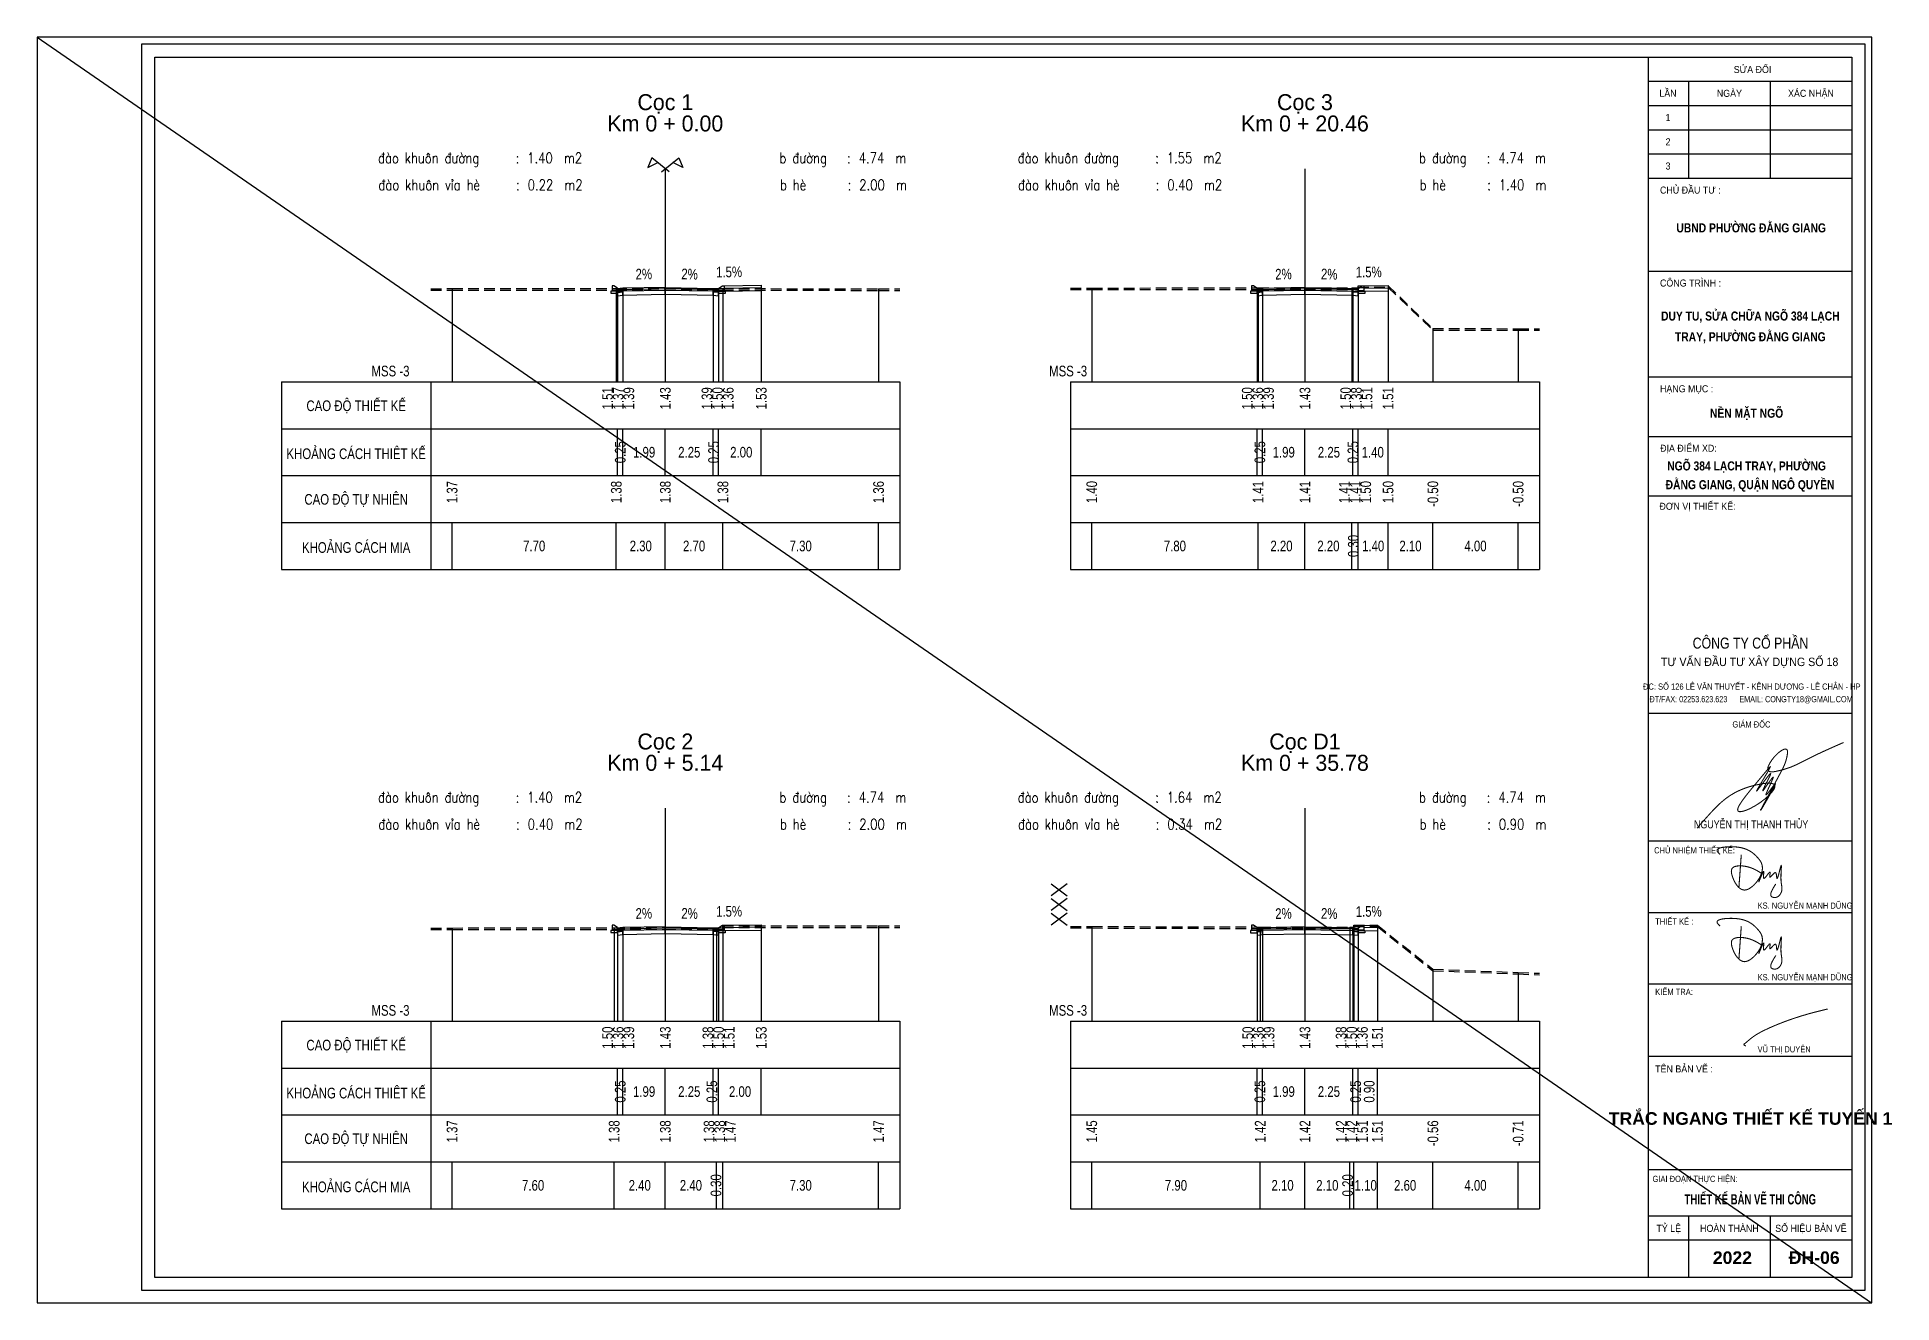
# Model space of a CAD drawing. Header units: inches. Extents: x 484 to 1135, y -186 to 819.
# Drawn here: x 598.1 to 685.1, y -185.8 to -126.4 of the extents above; entities that cross this region are included whole.
import ezdxf
from ezdxf.enums import TextEntityAlignment as Align

# ---------------------------------------------------------------- set-up
doc = ezdxf.new("R2010")
doc.units = ezdxf.units.IN
doc.header["$MEASUREMENT"] = 0
doc.linetypes.add('HIDDEN', pattern=[0.375, 0.25, -0.125])
for name, color, linetype in [('Bang TN tu nhien', 3, 'Continuous'), ('BT7-THAY', 7, 'Continuous'), ('DAU_CO', 3, 'Continuous'), ('Dien thiet ke TN', 2, 'Continuous'), ('Duong dong trac ngang tu nhien', 9, 'Continuous'), ('ENTTNTHIETKE1', 2, 'Continuous'), ('GHICHU', 7, 'Continuous'), ('KH_VAT', 8, 'Continuous'), ('KHUNGTEN', 5, 'Continuous'), ('Khuon duong1', 14, 'Continuous'), ('Khuon duong4', 14, 'Continuous'), ('Mat duong PD 1', 1, 'Continuous'), ('Ranh dan ngoai PD 1', 3, 'Continuous'), ('T.bao', 6, 'Continuous'), ('thep', 2, 'Continuous'), ('Trac ngang tu nhien', 3, 'Continuous'), ('TracNgang', 7, 'Continuous'), ('TXT', 5, 'Continuous'), ('Via he', 6, 'Continuous')]:
    doc.layers.add(name, color=color, linetype=linetype)
for name, color, linetype, lineweight in [('ISO', 153, 'Continuous', 13), ('LC ISO', 160, 'Continuous', 13), ('LC Net dam 1', 30, 'Continuous', 30), ('LC Net khuat', 4, 'HIDDEN', 13), ('LC Net thay', 7, 'Continuous', 25), ('LC Text1', 3, 'Continuous', 20), ('LC Text2', 7, 'Continuous', 25)]:
    doc.layers.add(name, color=color, linetype=linetype, lineweight=lineweight)
doc.layers.add('KCS_Plotter', color=11, linetype='Continuous', plot=False)
doc.styles.add('BangTN', font='viet buddy.shx', dxfattribs={"width": 0.8})
doc.styles.add('LC 3', font='vnsimli.shx', dxfattribs={"width": 0.75})
doc.styles.add('style1', font='')
doc.styles.add('T2', font='', dxfattribs={"width": 0.8})
doc.styles.add('THANG2', font='')
doc.styles.add('VnAvantH-B', font='')
doc.styles.get('style1').set_extended_font_data('.VnAvantH')
doc.styles.get('T2').set_extended_font_data('.VnArialH')
doc.styles.get('THANG2').set_extended_font_data('.VnHelvetInsH', bold=True)
doc.styles.get('VnAvantH-B').set_extended_font_data('.VnAvantH', bold=True)

msp = doc.modelspace()

# ---------------------------------------------------------------- texts
at = {"layer": 'Bang TN tu nhien', "color": 3, "style": 'BangTN', "width": 0.8}
for s, p in [('CAO ĐỘ THIẾT KẾ', (613.051, -143.714)), ('KHOẢNG CÁCH THIÊT KẾ', (613.051, -145.914)), ('CAO ĐỘ TỰ NHIÊN', (613.051, -148.114)), ('KHOẢNG CÁCH MIA', (613.051, -150.314)), ('CAO ĐỘ THIẾT KẾ', (613.051, -173.714)), ('KHOẢNG CÁCH THIÊT KẾ', (613.051, -175.914)), ('CAO ĐỘ TỰ NHIÊN', (613.051, -178.114)), ('KHOẢNG CÁCH MIA', (613.051, -180.314))]:
    msp.add_text(s, height=0.5, dxfattribs=at).set_placement(p, align=Align.MIDDLE)
at = {"layer": 'Dien thiet ke TN', "color": 2, "style": 'BangTN', "width": 0.8}
for s, rotation, p in [('2%', 1.14576, (626.551, -137.954)), ('2%', 358.85424, (628.681, -137.956)), ('1.5%', 0.85937, (630.547, -137.856)), ('2%', 1.14576, (656.551, -137.956)), ('2%', 358.85424, (658.681, -137.959)), ('1.5%', 0.85937, (660.547, -137.859)), ('2%', 1.14576, (626.551, -167.954)), ('2%', 358.85424, (628.681, -167.957)), ('1.5%', 0.85937, (630.547, -167.857)), ('2%', 1.14576, (656.551, -167.958)), ('2%', 358.85424, (658.681, -167.961)), ('1.5%', 0.85937, (660.547, -167.861))]:
    msp.add_text(s, height=0.5, rotation=rotation, dxfattribs=at).set_placement(p, align=Align.BOTTOM_CENTER)
at = {"layer": 'GHICHU', "color": 0, "style": 'THANG2'}
for s, height, p in [('tr¾c ngang thiÕt kÕ tuyÕn 1', 0.59123, (678.451, -177.474)), ('2022', 0.5912, (677.6, -184.004)), ('®h-06', 0.5912, (681.436, -184.004))]:
    msp.add_text(s, height=height, rotation=359.99922, dxfattribs=at).set_placement(p, align=Align.CENTER)
at = {"layer": 'LC Text1', "color": 3, "style": 'LC 3', "width": 0.8}
for s, height, p in [('®µo khu«n ®\xadêng', 0.50002, (614.076, -132.358)), (':', 0.5, (620.527, -132.358)), ('1.40', 0.5, (621.073, -132.358)), ('m2', 0.5, (622.793, -132.358)), ('b ®\xadêng', 0.5, (632.906, -132.358)), (':', 0.5, (636.078, -132.358)), ('4.74', 0.5, (636.625, -132.358)), ('m', 0.5, (638.345, -132.358)), ('®µo khu«n ®\xadêng', 0.50002, (644.076, -132.358)), (':', 0.5, (650.527, -132.358)), ('1.55', 0.5, (651.073, -132.358)), ('m2', 0.5, (652.793, -132.358)), ('b ®\xadêng', 0.5, (662.906, -132.358)), (':', 0.5, (666.078, -132.358)), ('4.74', 0.5, (666.625, -132.358)), ('m', 0.5, (668.345, -132.358)), ('®µo khu«n vØa hÌ', 0.50002, (614.097, -133.621)), (':', 0.5, (620.547, -133.621)), ('0.22', 0.5, (621.093, -133.621)), ('m2', 0.5, (622.813, -133.621)), ('b hÌ', 0.5, (632.926, -133.621)), (':', 0.5, (636.098, -133.621)), ('2.00', 0.5, (636.645, -133.621)), ('m', 0.5, (638.365, -133.621)), ('®µo khu«n vØa hÌ', 0.50002, (644.097, -133.621)), (':', 0.5, (650.547, -133.621)), ('0.40', 0.5, (651.093, -133.621)), ('m2', 0.5, (652.813, -133.621)), ('b hÌ', 0.5, (662.926, -133.621)), (':', 0.5, (666.098, -133.621)), ('1.40', 0.5, (666.645, -133.621)), ('m', 0.5, (668.365, -133.621)), ('®µo khu«n ®\xadêng', 0.50002, (614.076, -162.358)), (':', 0.5, (620.527, -162.358)), ('1.40', 0.5, (621.073, -162.358)), ('m2', 0.5, (622.793, -162.358)), ('b ®\xadêng', 0.5, (632.906, -162.358)), (':', 0.5, (636.078, -162.358)), ('4.74', 0.5, (636.625, -162.358)), ('m', 0.5, (638.345, -162.358)), ('®µo khu«n ®\xadêng', 0.50002, (644.076, -162.358)), (':', 0.5, (650.527, -162.358)), ('1.64', 0.5, (651.073, -162.358)), ('m2', 0.5, (652.793, -162.358)), ('b ®\xadêng', 0.5, (662.906, -162.358)), (':', 0.5, (666.078, -162.358)), ('4.74', 0.5, (666.625, -162.358)), ('m', 0.5, (668.345, -162.358)), ('®µo khu«n vØa hÌ', 0.50002, (614.097, -163.621)), (':', 0.5, (620.547, -163.621)), ('0.40', 0.5, (621.093, -163.621)), ('m2', 0.5, (622.813, -163.621)), ('b hÌ', 0.5, (632.926, -163.621)), (':', 0.5, (636.098, -163.621)), ('2.00', 0.5, (636.645, -163.621)), ('m', 0.5, (638.365, -163.621)), ('®µo khu«n vØa hÌ', 0.50002, (644.097, -163.621)), (':', 0.5, (650.547, -163.621)), ('0.34', 0.5, (651.093, -163.621)), ('m2', 0.5, (652.813, -163.621)), ('b hÌ', 0.5, (662.926, -163.621)), (':', 0.5, (666.098, -163.621)), ('0.90', 0.5, (666.645, -163.621)), ('m', 0.5, (668.365, -163.621))]:
    msp.add_text(s, height=height, rotation=359.99922, dxfattribs=at).set_placement(p)
at = {"layer": 'LC Text2', "color": 3, "style": 'BangTN'}
for s, p in [('Cọc 1', (627.551, -129.864)), ('Cọc 3', (657.551, -129.864)), ('Km 0 + 0.00', (627.551, -130.864)), ('Km 0 + 20.46', (657.551, -130.864)), ('Cọc 2', (627.551, -159.864)), ('Cọc D1', (657.551, -159.864)), ('Km 0 + 5.14', (627.551, -160.864)), ('Km 0 + 35.78', (657.551, -160.864))]:
    msp.add_text(s, height=0.75, dxfattribs=at).set_placement(p, align=Align.CENTER)
at = {"layer": 'LC Text2', "color": 3, "char_height": 0.5, "style": 'BangTN'}
for insert, attachment_point in [((615.551, -142.364), 9), ((645.551, -142.364), 7), ((615.551, -172.364), 9), ((645.551, -172.364), 7)]:
    msp.add_mtext('MSS -3', dxfattribs=dict(at, insert=insert, attachment_point=attachment_point))
at = {"layer": 'TracNgang', "color": 2, "style": 'BangTN', "width": 0.8}
for s, p in [('1.51', (624.84, -142.864)), ('1.37', (625.34, -142.864)), ('1.39', (625.84, -142.864)), ('1.43', (627.551, -142.864)), ('1.39', (629.502, -142.864)), ('1.50', (630.002, -142.864)), ('1.36', (630.502, -142.864)), ('1.53', (632.051, -142.864)), ('1.50', (654.842, -142.864)), ('1.36', (655.342, -142.864)), ('1.39', (655.842, -142.864)), ('1.43', (657.551, -142.864)), ('1.50', (659.463, -142.864)), ('1.38', (659.963, -142.864)), ('1.51', (660.463, -142.864)), ('1.51', (661.447, -142.864)), ('1.50', (624.84, -172.864)), ('1.36', (625.34, -172.864)), ('1.39', (625.84, -172.864)), ('1.43', (627.551, -172.864)), ('1.38', (629.548, -172.864)), ('1.50', (630.048, -172.864)), ('1.51', (630.548, -172.864)), ('1.53', (632.051, -172.864)), ('1.50', (654.868, -172.864)), ('1.36', (655.368, -172.864)), ('1.39', (655.868, -172.864)), ('1.43', (657.551, -172.864)), ('1.38', (659.247, -172.864)), ('1.50', (659.747, -172.864)), ('1.36', (660.247, -172.864)), ('1.51', (660.951, -172.864))]:
    msp.add_text(s, height=0.5, rotation=90, dxfattribs=at).set_placement(p, align=Align.MIDDLE_RIGHT)
for s, p in [('0.25', (625.436, -145.914)), ('0.25', (629.812, -145.914)), ('0.25', (655.436, -145.914)), ('0.25', (659.799, -145.914)), ('0.25', (625.436, -175.914)), ('0.25', (629.733, -175.914)), ('0.25', (655.436, -175.914)), ('0.25', (659.926, -175.914)), ('0.90', (660.564, -175.914))]:
    msp.add_text(s, height=0.5, rotation=90, dxfattribs=at).set_placement(p, align=Align.MIDDLE)
for s, p in [('1.99', (626.556, -145.914)), ('2.25', (628.676, -145.914)), ('2.00', (631.113, -145.914)), ('1.99', (656.556, -145.914)), ('2.25', (658.676, -145.914)), ('1.40', (660.732, -145.914)), ('1.99', (626.556, -175.914)), ('2.25', (628.676, -175.914)), ('2.00', (631.056, -175.914)), ('1.99', (656.556, -175.914)), ('2.25', (658.676, -175.914))]:
    msp.add_text(s, height=0.5, dxfattribs=at).set_placement(p, align=Align.MIDDLE)
at = {"layer": 'TracNgang', "color": 3, "style": 'BangTN', "width": 0.8}
for s, p in [('1.37', (617.551, -147.264)), ('1.38', (625.251, -147.264)), ('1.38', (627.551, -147.264)), ('1.38', (630.251, -147.264)), ('1.36', (637.551, -147.264)), ('1.40', (647.551, -147.264)), ('1.41', (655.351, -147.264)), ('1.41', (657.551, -147.264)), ('1.41', (659.401, -147.264)), ('1.41', (659.901, -147.264)), ('1.50', (660.401, -147.264)), ('1.50', (661.451, -147.264)), ('-0.50', (663.551, -147.264)), ('-0.50', (667.551, -147.264)), ('1.37', (617.551, -177.264)), ('1.38', (625.151, -177.264)), ('1.38', (627.551, -177.264)), ('1.38', (629.601, -177.264)), ('1.38', (630.101, -177.264)), ('1.47', (630.601, -177.264)), ('1.47', (637.551, -177.264)), ('1.45', (647.551, -177.264)), ('1.42', (655.451, -177.264)), ('1.42', (657.551, -177.264)), ('1.42', (659.251, -177.264)), ('1.42', (659.751, -177.264)), ('1.51', (660.251, -177.264)), ('1.51', (660.951, -177.264)), ('-0.56', (663.551, -177.264)), ('-0.71', (667.551, -177.264))]:
    msp.add_text(s, height=0.5, rotation=90, dxfattribs=at).set_placement(p, align=Align.MIDDLE_RIGHT)
for s, p in [('7.70', (621.401, -150.314)), ('2.30', (626.401, -150.314)), ('2.70', (628.901, -150.314)), ('7.30', (633.901, -150.314)), ('7.80', (651.451, -150.314)), ('2.20', (656.451, -150.314)), ('2.20', (658.651, -150.314)), ('1.40', (660.751, -150.314)), ('2.10', (662.501, -150.314)), ('4.00', (665.551, -150.314)), ('7.60', (621.351, -180.314)), ('2.40', (626.351, -180.314)), ('2.40', (628.751, -180.314)), ('7.30', (633.901, -180.314)), ('7.90', (651.501, -180.314)), ('2.10', (656.501, -180.314)), ('2.10', (658.601, -180.314)), ('1.10', (660.401, -180.314)), ('2.60', (662.251, -180.314)), ('4.00', (665.551, -180.314))]:
    msp.add_text(s, height=0.5, dxfattribs=at).set_placement(p, align=Align.MIDDLE)
for s, p in [('0.30', (659.819, -150.314)), ('0.30', (629.926, -180.314)), ('0.20', (659.551, -180.314))]:
    msp.add_text(s, height=0.5, rotation=90, dxfattribs=at).set_placement(p, align=Align.MIDDLE)

# ---------------------------------------------------------------- blocks, each defined once
blk = doc.blocks.new('HANGRAO')
at = {"color": 2, "linetype": 'Continuous'}
for p, q in [((-1.32, 6.67), (1.16, 4.76)), ((1.16, 6.67), (-1.32, 4.76)), ((1.16, 4.38), (-1.32, 2.47)), ((-1.32, 4.38), (1.16, 2.47)), ((-1.32, 2.09), (1.16, 0.18)), ((1.16, 2.09), (-1.32, 0.18))]:
    blk.add_line(p, q, dxfattribs=at)
blk = doc.blocks.new('ChieuDungVat3.dwg')
at = {"layer": 'KH_VAT', "color": 1, "xscale": 1.5, "yscale": 1.5, "zscale": 1.5}
blk.add_blockref('HANGRAO', (0, 0), dxfattribs=at)
blk = doc.blocks.new('bovia')
at = {"layer": 'LC Net thay'}
blk.add_line((-0.51, -0.111), (-0.51, -0.131), dxfattribs=at)
blk.add_lwpolyline([(-0.51, -0.111), (-0.25, -0.111), (-0.25, -0.012, 0.250765), (-0.259, 0.005), (-0.425, 0.116, 0.148069), (-0.436, 0.119), (-0.51, 0.119)], format="xyb", close=True, dxfattribs=at)
for points in [[(0, 0), (-0.25, -0.025)], [(0, 0), (0, -0.17)], [(-0.25, -0.131), (-0.56, -0.131), (-0.56, -0.231), (-0.25, -0.231), (-0.25, -0.111)], [(-0.25, -0.075), (0, -0.05)], [(-0.25, -0.095), (0, -0.07)], [(-0.25, -0.195), (0, -0.17)]]:
    blk.add_lwpolyline(points, dxfattribs=at)
blk = doc.blocks.new('chu ki Miss Duyen')
at = {"layer": 'ISO', "ltscale": 2, "const_width": 40}
blk.add_lwpolyline([(843, 225), (838, 225), (836, 225), (834, 225), (832, 225), (830, 226), (828, 226), (827, 226), (826, 226), (825, 226), (824, 226), (823, 226), (821, 226), (820, 227), (819, 227), (818, 227), (817, 227), (816, 227), (815, 227), (814, 227), (813, 228), (812, 228), (810, 228), (809, 228), (808, 228), (807, 229), (806, 229), (805, 229), (804, 229), (803, 230), (801, 230), (800, 230), (799, 230), (798, 231), (797, 231), (795, 231), (794, 232), (793, 232), (792, 232), (791, 233), (789, 233), (788, 233), (787, 234), (786, 234), (785, 235), (783, 235), (782, 235), (781, 236), (780, 236), (779, 237), (778, 237), (777, 238), (776, 238), (776, 238), (775, 238), (775, 239), (774, 239), (774, 239), (773, 239), (773, 240), (772, 240), (771, 240), (771, 240), (770, 241), (770, 241), (769, 241), (769, 242), (768, 242), (768, 242), (767, 242), (767, 243), (766, 243), (766, 243), (765, 244), (765, 244), (765, 244), (764, 245), (764, 245), (763, 245), (763, 246), (762, 246), (762, 246), (762, 247), (761, 247), (761, 247), (760, 248), (760, 248), (760, 248), (759, 249), (759, 249), (759, 249), (758, 250), (758, 250), (758, 250), (758, 251), (757, 251), (757, 251), (757, 252), (756, 252), (756, 253), (756, 253), (756, 253), (756, 254), (755, 254), (755, 255), (755, 255), (755, 255), (755, 256), (755, 256), (754, 257), (754, 257), (754, 257), (754, 258), (754, 258), (754, 259), (754, 259), (754, 260), (754, 260), (754, 260), (754, 261), (754, 261), (754, 262), (754, 262), (754, 263), (754, 263), (754, 263), (754, 264), (754, 264), (754, 265), (754, 265), (754, 266), (754, 266), (754, 267), (754, 267), (755, 268), (755, 268), (755, 269), (755, 269), (755, 270), (755, 270), (755, 270), (756, 271), (756, 271), (756, 272), (756, 272), (756, 273), (757, 273), (757, 274), (757, 274), (757, 275), (758, 275), (758, 276), (758, 276), (758, 277), (759, 277), (759, 278), (759, 278), (759, 279), (760, 279), (760, 280), (760, 280), (761, 281), (761, 281), (761, 282), (762, 282), (762, 283), (762, 283), (763, 284), (763, 284), (763, 285), (764, 285), (764, 286), (764, 286), (765, 287), (766, 288), (767, 289), (767, 290), (768, 291), (769, 293), (770, 294), (771, 295), (771, 296), (772, 297), (773, 298), (774, 299), (775, 300), (776, 301), (777, 302), (778, 303), (778, 304), (780, 306), (781, 307), (782, 308), (783, 309), (784, 310), (785, 311), (786, 312), (786, 312), (787, 313), (788, 314), (789, 315), (790, 316), (791, 317), (792, 318), (792, 319), (793, 320), (794, 321), (795, 322), (796, 323), (797, 324), (797, 324), (798, 325), (799, 326), (800, 327), (801, 328), (801, 329), (802, 330), (803, 330), (804, 331), (805, 332), (805, 333), (806, 334), (807, 335), (808, 336), (808, 336), (809, 337), (810, 338), (811, 339), (811, 340), (812, 340), (813, 341), (814, 343), (816, 344), (817, 346), (819, 348), (820, 349), (822, 351), (823, 352), (824, 354), (826, 355), (827, 357), (829, 358), (830, 360), (831, 361), (834, 364), (840, 370), (842, 372), (845, 376), (848, 379), (851, 382), (853, 386), (856, 389), (859, 392), (862, 395), (865, 398), (867, 401), (870, 404), (873, 407), (876, 411), (879, 414), (882, 417), (885, 420), (887, 423), (890, 427), (893, 430), (896, 433), (899, 436), (902, 440), (905, 443), (908, 446), (911, 449), (914, 453), (917, 456), (920, 459), (923, 462), (926, 466), (928, 469), (931, 472), (934, 476), (937, 479), (940, 482), (943, 486), (946, 489), (949, 492), (953, 495), (956, 499), (959, 502), (962, 505), (965, 509), (968, 512), (971, 515), (974, 519), (977, 522), (980, 525), (983, 529), (986, 532), (989, 535), (992, 538), (996, 542), (999, 545), (1002, 548), (1005, 552), (1008, 555), (1011, 558), (1014, 561), (1017, 565), (1021, 568), (1024, 571), (1027, 574), (1030, 578), (1033, 581), (1036, 584), (1040, 587), (1043, 591), (1046, 594), (1049, 596), (1052, 600), (1056, 603), (1059, 606), (1062, 610), (1065, 613), (1069, 616), (1072, 619), (1075, 622), (1078, 625), (1082, 628), (1085, 631), (1088, 634), (1091, 637), (1095, 640), (1098, 643), (1101, 646), (1105, 649), (1108, 652), (1111, 655), (1114, 658), (1118, 661), (1121, 664), (1124, 667), (1128, 670), (1131, 673), (1134, 676), (1138, 679), (1141, 682), (1144, 685), (1148, 688), (1151, 691), (1154, 694), (1158, 697), (1161, 700), (1165, 702), (1168, 705), (1171, 708), (1175, 711), (1178, 714), (1182, 717), (1185, 720), (1188, 722), (1192, 725), (1195, 728), (1199, 731), (1202, 734), (1205, 736), (1209, 739), (1212, 742), (1216, 745), (1219, 747), (1223, 750), (1226, 753), (1229, 756), (1233, 758), (1236, 761), (1240, 764), (1243, 767), (1247, 769), (1250, 772), (1254, 775), (1257, 777), (1261, 780), (1264, 783), (1268, 785), (1271, 788), (1275, 791), (1278, 793), (1282, 796), (1285, 799), (1289, 801), (1292, 804), (1296, 807), (1299, 809), (1303, 812), (1306, 815), (1310, 817), (1313, 820), (1317, 822), (1320, 825), (1324, 828), (1327, 830), (1331, 833), (1335, 835), (1338, 838), (1342, 840), (1345, 843), (1349, 846), (1352, 848), (1356, 851), (1360, 853), (1363, 856), (1367, 858), (1370, 861), (1374, 863), (1377, 866), (1381, 868), (1385, 871), (1392, 876), (1399, 881), (1406, 886), (1413, 891), (1421, 896), (1428, 901), (1435, 906), (1442, 911), (1447, 915), (1457, 921), (1464, 926), (1471, 931), (1479, 936), (1486, 941), (1493, 946), (1501, 950), (1508, 955), (1515, 960), (1523, 965), (1530, 970), (1537, 975), (1545, 980), (1552, 984), (1559, 989), (1567, 994), (1574, 999), (1582, 1004), (1589, 1008), (1596, 1013), (1604, 1018), (1611, 1023), (1619, 1028), (1626, 1032), (1634, 1037), (1641, 1042), (1648, 1046), (1656, 1051), (1663, 1056), (1671, 1061), (1678, 1065), (1686, 1070), (1693, 1075), (1701, 1079), (1708, 1084), (1716, 1089), (1723, 1093), (1731, 1098), (1738, 1103), (1746, 1107), (1753, 1112), (1761, 1116), (1769, 1121), (1776, 1126), (1784, 1130), (1791, 1135), (1799, 1139), (1806, 1144), (1814, 1148), (1822, 1153), (1829, 1158), (1837, 1162), (1844, 1167), (1852, 1171), (1860, 1176), (1867, 1180), (1875, 1185), (1882, 1189), (1890, 1194), (1898, 1198), (1905, 1203), (1913, 1207), (1921, 1212), (1928, 1216), (1936, 1220), (1943, 1225), (1951, 1229), (1959, 1234), (1964, 1237), (1974, 1243), (1982, 1247), (1989, 1251), (1997, 1256), (2005, 1260), (2012, 1265), (2020, 1269), (2028, 1273), (2036, 1278), (2043, 1282), (2051, 1286), (2059, 1291), (2066, 1295), (2074, 1299), (2082, 1304), (2089, 1308), (2097, 1312), (2105, 1317), (2113, 1321), (2120, 1325), (2128, 1330), (2136, 1334), (2144, 1338), (2151, 1342), (2159, 1347), (2167, 1351), (2175, 1355), (2182, 1359), (2190, 1364), (2198, 1368), (2206, 1372), (2213, 1376), (2221, 1381), (2229, 1385), (2237, 1389), (2244, 1393), (2252, 1397), (2260, 1402), (2268, 1406), (2276, 1410), (2283, 1414), (2291, 1418), (2299, 1422), (2307, 1426), (2315, 1431), (2322, 1435), (2330, 1439), (2338, 1443), (2346, 1447), (2354, 1451), (2361, 1455), (2369, 1459), (2377, 1464), (2385, 1468), (2393, 1472), (2401, 1476), (2408, 1480), (2416, 1484), (2424, 1488), (2432, 1492), (2440, 1496), (2448, 1500), (2456, 1504), (2463, 1508), (2471, 1512), (2479, 1516), (2487, 1520), (2495, 1524), (2503, 1528), (2511, 1532), (2519, 1536), (2526, 1540), (2534, 1544), (2542, 1548), (2550, 1552), (2558, 1556), (2566, 1560), (2574, 1564), (2582, 1568), (2590, 1572), (2598, 1575), (2606, 1579), (2613, 1583), (2621, 1587), (2629, 1591), (2637, 1595), (2645, 1599), (2653, 1603), (2661, 1607), (2669, 1610), (2677, 1614), (2685, 1618), (2693, 1622), (2701, 1626), (2709, 1630), (2717, 1633), (2725, 1637), (2733, 1641), (2741, 1645), (2749, 1649), (2756, 1652), (2764, 1656), (2772, 1660), (2780, 1664), (2788, 1668), (2796, 1671), (2804, 1675), (2812, 1679), (2820, 1683), (2828, 1686), (2836, 1690), (2844, 1694), (2852, 1698), (2860, 1701), (2868, 1705), (2876, 1709), (2884, 1712), (2892, 1716), (2900, 1720), (2908, 1723), (2916, 1727), (2925, 1731), (2933, 1734), (2941, 1738), (2949, 1742), (2957, 1745), (2965, 1749), (2973, 1753), (2981, 1756), (2989, 1760), (2997, 1763), (3005, 1767), (3013, 1771), (3021, 1774), (3029, 1778), (3037, 1781), (3045, 1785), (3053, 1789), (3061, 1792), (3069, 1796), (3078, 1799), (3086, 1803), (3094, 1806), (3102, 1810), (3110, 1813), (3118, 1817), (3126, 1820), (3134, 1824), (3142, 1827), (3150, 1831), (3156, 1833), (3167, 1838), (3175, 1841), (3183, 1845), (3191, 1848), (3199, 1852), (3207, 1855), (3215, 1859), (3223, 1862), (3232, 1866), (3240, 1869), (3248, 1873), (3256, 1876), (3264, 1879), (3272, 1883), (3280, 1886), (3288, 1890), (3297, 1893), (3305, 1896), (3313, 1900), (3321, 1903), (3329, 1907), (3337, 1910), (3345, 1913), (3354, 1917), (3362, 1920), (3370, 1923), (3378, 1927), (3386, 1930), (3394, 1933), (3403, 1937), (3411, 1940), (3419, 1944), (3427, 1947), (3435, 1950), (3452, 1957), (3468, 1963), (3484, 1970), (3501, 1977), (3517, 1983), (3534, 1990), (3550, 1996), (3566, 2003), (3583, 2009), (3599, 2016), (3616, 2022), (3632, 2029), (3648, 2035), (3665, 2042), (3681, 2048), (3698, 2055), (3714, 2061), (3731, 2068), (3747, 2074), (3763, 2081), (3780, 2087), (3796, 2093), (3813, 2100), (3828, 2106)], dxfattribs=at)
blk = doc.blocks.new('nguyen thi thanh thuy')
at = {"layer": 'ISO', "ltscale": 2, "const_width": 40}
blk.add_lwpolyline([(-2685, -1690, -0.006388), (-2178, -1117, -0.008557), (-1977, -905, -0.017087), (-1770, -708, -0.102087), (-833, -161, -0.039833), (-270, -16, -0.020512), (-90, 8, -0.044497), (98, 9, -0.05587), (182, -8, -0.113633), (236, -42, -0.176433), (258, -92, -0.077033), (254, -135, -0.069534), (223, -210, -0.038569), (166, -296, -0.030368), (57, -421, -0.082382), (-675, -942, -0.035158), (-905, -1035, -0.04441), (-1026, -1062, -0.066948), (-1091, -1062, -0.143409), (-1132, -1043, -0.176131), (-1149, -1007, -0.069024), (-1148, -973, -0.059887), (-1131, -911, -0.036714), (-1079, -807, -0.019023), (-1000, -683, -0.011006), (-898, -542, -0.01042), (-645, -222, 0.001355), (-76, 463, -0.031231), (69, 631, -0.180623), (82, 640, -0.602198), (84, 631, -0.055981), (56, 570, -0.010846), (-28, 418, 0.000464), (-371, -161, 0.02324), (-439, -286, 1.627113), (-437, -292, 0.049833), (-397, -245, 0.005496), (-91, 162, -0.011697), (26, 311, -0.051381), (82, 370, -0.288592), (95, 376, -0.379106), (97, 362, -0.040394), (80, 315, -0.015043), (4, 153, 0.026859), (-200, -261, 0.160173), (-204, -278, 0.62441), (-195, -273, 0.034188), (-141, -204, -0.015387), (148, 200, -0.034245), (183, 240, -0.377171), (195, 246, -0.275743), (195, 230, -0.039705), (162, 143, -0.007154), (29, -150, 0.010269), (-53, -335, 0.059207), (-81, -418, 0.494242), (-78, -431, 0.209425), (-61, -421, 0.031522), (-22, -378, 0.012151), (92, -232, -0.015412), (249, -26, -0.066877), (274, -2, -1.012313), (279, -8, -0.055225), (269, -38, -0.019501), (211, -159, -0.008968), (2, -538, -0.00525), (-207, -898, -0.041875), (-284, -1018, -0.365695), (-264, -970, -0.007459), (-39, -543, 0.000828), (491, 447, 0.016244), (598, 659, 0.05881), (711, 1009, 0.039413), (734, 1174, 0.060004), (730, 1242, 0.240646), (692, 1298, 0.134453), (647, 1305, 0.071372), (590, 1291, 0.040684), (523, 1258, 0.056501), (335, 1112, 0.071752), (65, 772, 0.045704), (5, 642, 0.058573), (-12, 565, 0.116475), (-5, 505, 0.165912), (30, 466, 0.096245), (88, 446, 0.048338), (165, 443, 0.036618), (301, 460, 0.062636), (1097, 724, 0.01049), (1469, 913, -0.006081), (1725, 1041, -0.007252), (2275, 1297, -0.003845), (2852, 1552)], format="xyb", dxfattribs=at)
blk = doc.blocks.new('Nguyen Manh Dung')
at = {"layer": 'LC ISO', "const_width": 60}
for points in [[(-1870, 1732), (-1922, 1783), (-1970, 1833), (-2008, 1881), (-2021, 1904), (-2030, 1922), (-2036, 1946), (-2036, 1965), (-2032, 1984), (-2024, 2001), (-2013, 2017), (-1997, 2033), (-1956, 2060), (-1902, 2084), (-1839, 2104), (-1766, 2121), (-1686, 2135), (-1601, 2145), (-1512, 2153), (-1330, 2161), (-1222, 2162), (-1153, 2160), (-1069, 2157), (-989, 2152), (-911, 2144), (-837, 2135), (-695, 2110), (-564, 2078), (-443, 2038), (-329, 1991), (-223, 1936), (-123, 1874), (-29, 1805), (62, 1728), (149, 1645), (256, 1528), (315, 1458), (354, 1407), (390, 1354), (422, 1299), (437, 1269), (469, 1185), (484, 1126), (494, 1065), (499, 1003), (499, 941), (494, 878), (485, 814), (471, 750), (453, 686), (431, 622), (405, 559), (376, 496), (307, 372), (227, 253), (136, 140), (37, 34), (-37, -34), (-125, -106), (-181, -145), (-238, -181), (-295, -210), (-353, -234), (-410, -250), (-483, -260), (-523, -259), (-578, -251), (-632, -234), (-684, -211), (-736, -180), (-785, -143), (-833, -100), (-879, -52), (-923, 1), (-965, 58), (-1005, 119), (-1042, 183), (-1077, 249), (-1138, 388), (-1194, 552), (-1208, 601), (-1223, 671), (-1233, 739), (-1236, 803), (-1230, 862), (-1211, 919), (-1186, 959), (-1148, 997), (-1101, 1027), (-1045, 1052), (-983, 1070), (-915, 1083), (-844, 1090), (-769, 1093), (-693, 1092), (-616, 1088), (-517, 1077), (-468, 1069), (-329, 1041), (-199, 1004), (-78, 960), (38, 909), (148, 854), (254, 795), (460, 671)], [(-814, -118), (-802, 50), (-790, 217), (-778, 385), (-765, 552), (-753, 720), (-741, 888), (-729, 1055), (-717, 1223), (-705, 1390), (-693, 1558), (-681, 1725)], [(477, 775), (449, 689), (422, 605), (409, 565), (396, 525), (384, 487), (373, 450), (361, 415), (351, 382), (342, 351), (333, 323), (325, 298), (319, 275), (313, 256), (309, 240), (306, 227), (304, 218), (304, 214), (305, 213), (306, 215), (308, 217), (310, 221), (313, 227), (315, 232), (318, 240), (326, 258), (336, 280), (346, 306), (358, 334), (370, 365), (384, 398), (398, 433), (427, 504), (457, 575), (472, 609), (486, 641), (500, 671), (514, 699), (526, 723), (538, 744), (548, 761), (553, 767), (557, 773), (561, 777), (565, 780), (568, 781), (571, 781), (573, 779), (575, 776), (576, 771), (577, 764), (578, 756), (578, 746), (577, 735), (577, 723), (575, 695), (572, 664), (569, 631), (565, 596), (560, 527), (558, 494), (558, 464), (560, 438), (561, 426), (564, 416), (566, 408), (570, 401), (574, 395), (580, 391), (584, 390), (590, 390), (597, 392), (605, 396), (613, 401), (622, 408), (631, 416), (641, 425), (662, 447), (684, 472), (707, 500), (731, 530), (779, 593), (802, 623), (825, 652), (846, 678), (866, 701), (875, 710), (884, 719), (892, 726), (900, 732), (906, 737), (913, 740), (918, 741), (922, 740), (926, 737), (929, 732), (931, 725), (931, 717), (932, 706), (931, 694), (930, 680), (929, 666), (925, 634), (920, 601), (915, 568), (912, 536), (910, 522), (909, 508), (909, 496), (909, 485), (911, 476), (913, 469), (914, 466), (920, 461), (925, 461), (931, 462), (937, 465), (945, 470), (953, 476), (962, 484), (971, 493), (981, 503), (1003, 526), (1026, 551), (1076, 605), (1101, 632), (1126, 657), (1150, 679), (1162, 688), (1173, 697), (1184, 704), (1195, 709), (1205, 713), (1214, 715), (1223, 715), (1228, 715), (1239, 710), (1246, 704), (1252, 697), (1258, 688), (1263, 677), (1267, 665), (1275, 639), (1281, 609), (1286, 576), (1290, 543), (1293, 510), (1296, 479), (1299, 451), (1302, 426), (1304, 416), (1306, 405), (1308, 399), (1310, 394), (1312, 389), (1315, 387), (1318, 385), (1321, 385), (1324, 387), (1327, 389), (1331, 393), (1334, 399), (1342, 412), (1350, 430), (1359, 452), (1368, 477), (1377, 505), (1386, 536), (1396, 569), (1406, 605), (1426, 679), (1466, 833), (1475, 870), (1485, 906), (1494, 941), (1502, 973), (1510, 1003), (1518, 1031), (1524, 1055), (1531, 1075), (1538, 1095), (1541, 1104), (1545, 1112), (1549, 1116), (1552, 1117), (1554, 1113), (1556, 1106), (1557, 1095), (1558, 1081), (1558, 1065), (1558, 1045), (1557, 1023), (1557, 998), (1556, 971), (1554, 942), (1553, 911), (1552, 878), (1550, 844), (1546, 772), (1543, 696), (1540, 617), (1538, 537), (1537, 458), (1537, 381), (1540, 306), (1541, 276), (1544, 237), (1547, 204), (1550, 173), (1557, 113), (1565, 57), (1573, 5), (1580, -45), (1586, -93), (1590, -139), (1592, -185), (1590, -230), (1584, -276), (1580, -299), (1573, -328), (1568, -347), (1560, -371), (1551, -395), (1540, -419), (1528, -444), (1515, -467), (1501, -491), (1485, -513), (1469, -535), (1451, -556), (1432, -576), (1412, -594), (1390, -611), (1368, -626), (1344, -640), (1320, -652), (1288, -663), (1267, -668), (1239, -673), (1211, -676), (1183, -677), (1155, -676), (1128, -673), (1103, -668), (1079, -662), (1056, -653), (1039, -645), (1019, -632), (1004, -620), (992, -605), (982, -590), (975, -573), (970, -555), (966, -536), (965, -516), (966, -494), (969, -472), (973, -449), (979, -424), (987, -399), (996, -373), (1006, -346), (1018, -319), (1031, -291), (1060, -233), (1093, -172), (1128, -111), (1166, -48), (1246, 81)]]:
    blk.add_lwpolyline(points, dxfattribs=at)
blk = doc.blocks.new('khung vpn')
at = {"layer": 'Defpoints'}
for p, q in [((52556.46, -4195.446), (52498.758, -4195.446)), ((52498.758, -4195.446), (52498.758, -4235.276)), ((52556.46, -4235.276), (52556.46, -4195.446)), ((52498.758, -4235.276), (52556.46, -4235.276))]:
    blk.add_line(p, q, dxfattribs=at)
at = {"layer": 'KHUNGTEN'}
blk.add_lwpolyline([(52556.243, -4234.885), (52502.048, -4234.885), (52502.048, -4195.662), (52556.243, -4195.662)], close=True, dxfattribs=at)
at = {"layer": 'T.bao'}
for p, q in [((52549.443, -4196.835), (52555.832, -4196.835)), ((52550.703, -4196.835), (52550.703, -4199.885)), ((52553.267, -4196.835), (52553.267, -4199.885)), ((52549.443, -4197.598), (52555.832, -4197.598)), ((52549.443, -4198.36), (52555.832, -4198.36)), ((52549.443, -4199.123), (52555.832, -4199.123)), ((52549.443, -4222.987), (52555.832, -4222.987)), ((52549.443, -4225.241), (52555.832, -4225.241)), ((52549.443, -4227.516), (52555.832, -4227.516)), ((52549.443, -4232.534), (52555.832, -4232.534)), ((52550.703, -4232.534), (52550.703, -4234.474)), ((52553.267, -4232.534), (52553.267, -4234.474)), ((52549.443, -4233.296), (52555.832, -4233.296))]:
    blk.add_line(p, q, dxfattribs=at)
at = {"layer": 'thep'}
for p, q in [((52549.443, -4199.885), (52555.832, -4199.885)), ((52549.443, -4202.81), (52555.832, -4202.81)), ((52549.443, -4206.138), (52555.832, -4206.138)), ((52549.443, -4208.009), (52555.832, -4208.009)), ((52549.443, -4209.881), (52555.832, -4209.881)), ((52549.443, -4216.721), (52555.832, -4216.721)), ((52549.443, -4220.741), (52555.832, -4220.741)), ((52549.443, -4231.083), (52555.832, -4231.083))]:
    blk.add_line(p, q, dxfattribs=at)
for points in [[(52555.832, -4234.474), (52502.459, -4234.474), (52502.459, -4196.073), (52555.832, -4196.073)], [(52555.832, -4196.073), (52555.832, -4234.474), (52549.443, -4234.474), (52549.443, -4196.073)]]:
    blk.add_lwpolyline(points, close=True, dxfattribs=at)
at = {"layer": 'TXT', "linetype": 'Continuous'}
blk.add_line((52555.832, -4196.073), (52555.832, -4234.474), dxfattribs=at)
at = {"layer": 'ISO', "xscale": 0.0007999999999999995, "yscale": 0.0007999999999999995, "zscale": 0.0007999999999999995, "rotation": 352.0676215534355}
blk.add_blockref('chu ki Miss Duyen', (52551.816, -4227.273), dxfattribs=at)
at = {"layer": 'LC Net dam 1'}
for name, p, xscale, yscale, zscale in [('nguyen thi thanh thuy', (52553.202, -4218.934), 0.0008320000000000002, 0.0008320000000000002, 0.0008320000000000002), ('Nguyen Manh Dung', (52552.742, -4222.139), 0.0005625000000000002, 0.0005625000000000002, 0.0005625000000000002), ('Nguyen Manh Dung', (52552.742, -4224.392), 0.0005625000000000002, 0.0005625000000000002, 0.0005625000000000002)]:
    blk.add_blockref(name, p, dxfattribs=dict(at, xscale=xscale, yscale=yscale, zscale=zscale))
at = {"layer": 'BT7-THAY', "linetype": 'ByBlock', "style": 'VnAvantH-B'}
for s, height, width, p in [('ubnd ph\xadêng §»NG GIANG', 0.28512, 0.85, (52552.67, -4201.592)), ('nÒn mÆt ngâ', 0.28512, 0.85, (52552.525, -4207.424)), ('ngâ 384 L¹CH TRAY, PH¦êNG', 0.28512, 0.85, (52552.525, -4209.082)), ('§»NG GIANG, quËn ng« quyÒn', 0.28512, 0.85, (52552.634, -4209.673)), ('thiÕt kÕ b¶n vÏ thi c«ng', 0.32076, 0.7, (52552.643, -4232.177))]:
    blk.add_text(s, height=height, dxfattribs=dict(at, width=width)).set_placement(p, align=Align.CENTER)
at = {"layer": 'BT7-THAY', "insert": (52552.643, -4204.081), "char_height": 0.28512, "width": 6.5241, "attachment_point": 2, "line_spacing_factor": 1.372151, "style": 'VnAvantH-B'}
blk.add_mtext('{\\W0.85;duy tu, söa ch÷a NGâ 384 L¹CH TRAY, PH¦êNG §»NG GIANG}', dxfattribs=at)
at = {"layer": 'TXT', "linetype": 'Continuous'}
for s, height, style, width, p in [('söa ®æi', 0.2218, 'T2', 0.9, (52552.713, -4196.577)), ('lÇn', 0.2218, 'T2', 0.9, (52550.054, -4197.326)), ('ngµy', 0.2218, 'T2', 0.9, (52551.985, -4197.326)), ('x¸c nhËn', 0.2218, 'T2', 0.9, (52554.55, -4197.326)), ('1', 0.222, 'T2', 0.9, (52550.054, -4198.089)), ('2', 0.222, 'T2', 0.9, (52550.054, -4198.851)), ('3', 0.222, 'T2', 0.9, (52550.054, -4199.614)), ('c«ng ty cæ phÇn', 0.34658, 'T2', 0.8, (52552.648, -4214.689)), ('®c: sè 126 lª v¨n thuyÕt - kªnh d\xad¬ng - lª ch©n - hp', 0.19408, 'T2', 0.8, (52552.689, -4215.98)), ('§T/fax: 02253.623.623      Email: Congty18@gmail.com', 0.19408, 'style1', 0.7, (52552.666, -4216.376)), ('nguyÔn thÞ thanh thñy', 0.24954, 'T2', 0.8, (52552.668, -4220.343)), ('giai ®o¹n thùc hiÖn:', 0.19408, 'T2', 0.8, (52550.904, -4231.471)), ('tû lÖ', 0.2218, 'T2', 0.9, (52550.076, -4233.041)), ('hoµn thµnh', 0.2218, 'T2', 0.9, (52551.985, -4233.041)), ('sè hiÖu b¶n vÏ', 0.22181, 'T2', 0.9, (52554.55, -4233.041))]:
    blk.add_text(s, height=height, dxfattribs=dict(at, style=style, width=width)).set_placement(p, align=Align.CENTER)
at = {"layer": 'TXT', "linetype": 'Continuous', "style": 'T2'}
for s, height, width, p in [('chñ ®Çu t\xad :', 0.22181, 0.9, (52549.802, -4200.371)), ('c«ng tr×nh :', 0.22181, 0.9, (52549.802, -4203.296)), ('h¹ng môc :', 0.2218, 0.9, (52549.802, -4206.623)), ('®Þa ®iÓm xd:', 0.22181, 0.9, (52549.806, -4208.494)), ('®¬n vÞ thiÕt kÕ:', 0.22181, 0.9, (52549.785, -4210.32)), ('gi¸m ®èc', 0.1941, 0.8, (52552.079, -4217.171)), ('chñ nhiÖm thiÕt kÕ:', 0.19408, 0.8, (52549.617, -4221.132)), ('ks. nguyÔn m¹nh dòng', 0.19408, 0.8, (52552.871, -4222.872)), ('thiÕt kÕ :', 0.1941, 0.8, (52549.651, -4223.371)), ('kiÓm tra:', 0.1941, 0.8, (52549.651, -4225.587)), ('ks. nguyÔn m¹nh dòng', 0.19408, 0.8, (52552.871, -4225.126)), ('vò thÞ duyªn', 0.19408, 0.8, (52552.871, -4227.392)), ('tªn b¶n vÏ :', 0.22181, 0.9, (52549.651, -4228.026))]:
    blk.add_text(s, height=height, dxfattribs=dict(at, width=width)).set_placement(p)
at = {"layer": 'TXT', "linetype": 'Continuous', "style": 'T2', "width": 0.9}
blk.add_text('t\xad vÊn ®Çu t\xad x©y dùng sè 18', height=0.26617, dxfattribs=at).set_placement((52552.621, -4215.094), align=Align.MIDDLE)

# ---------------------------------------------------------------- linework, layer by layer
at = {"layer": 'Bang TN tu nhien', "color": 3}
for p, q in [((627.551, -132.614), (627.551, -142.614)), ((657.551, -132.614), (657.551, -142.614)), ((609.551, -142.614), (609.551, -151.414)), ((609.551, -142.614), (638.551, -142.614)), ((616.551, -142.614), (616.551, -151.414)), ((638.551, -142.614), (638.551, -151.414)), ((646.551, -142.614), (646.551, -151.414)), ((646.551, -142.614), (668.551, -142.614)), ((668.551, -142.614), (668.551, -151.414)), ((609.551, -144.814), (638.551, -144.814)), ((646.551, -144.814), (668.551, -144.814)), ((609.551, -147.014), (638.551, -147.014)), ((646.551, -147.014), (668.551, -147.014)), ((609.551, -149.214), (638.551, -149.214)), ((646.551, -149.214), (668.551, -149.214)), ((609.551, -151.414), (638.551, -151.414)), ((646.551, -151.414), (668.551, -151.414)), ((627.551, -162.614), (627.551, -172.614)), ((657.551, -162.614), (657.551, -172.614)), ((609.551, -172.614), (609.551, -181.414)), ((609.551, -172.614), (638.551, -172.614)), ((616.551, -172.614), (616.551, -181.414)), ((638.551, -172.614), (638.551, -181.414)), ((646.551, -172.614), (646.551, -181.414)), ((646.551, -172.614), (668.551, -172.614)), ((668.551, -172.614), (668.551, -181.414)), ((609.551, -174.814), (638.551, -174.814)), ((646.551, -174.814), (668.551, -174.814)), ((609.551, -177.014), (638.551, -177.014)), ((646.551, -177.014), (668.551, -177.014)), ((609.551, -179.214), (638.551, -179.214)), ((646.551, -179.214), (668.551, -179.214)), ((609.551, -181.414), (638.551, -181.414)), ((646.551, -181.414), (668.551, -181.414))]:
    msp.add_line(p, q, dxfattribs=at)
at = {"layer": 'DAU_CO', "linetype": 'Continuous'}
for points in [[(627.725, -132.757), (626.92, -132.098), (626.725, -132.549), (627.196, -132.323)], [(627.376, -132.757), (628.182, -132.098), (628.377, -132.549), (627.906, -132.323)]]:
    msp.add_lwpolyline(points, dxfattribs=at)
at = {"layer": 'Dien thiet ke TN'}
for p, q in [((625.311, -138.249), (625.311, -142.614)), ((625.561, -138.224), (625.561, -142.614)), ((627.551, -138.184), (627.551, -142.614)), ((627.551, -138.184), (627.551, -142.614)), ((629.801, -138.229), (629.801, -142.614)), ((630.051, -138.254), (630.051, -142.614)), ((632.051, -138.084), (632.051, -142.614)), ((655.311, -138.251), (655.311, -142.614)), ((655.561, -138.226), (655.561, -142.614)), ((657.551, -138.186), (657.551, -142.614)), ((657.551, -138.186), (657.551, -142.614)), ((659.801, -138.231), (659.801, -142.614)), ((660.051, -138.256), (660.051, -142.614)), ((661.451, -138.095), (661.451, -142.614)), ((625.311, -168.249), (625.311, -172.614)), ((625.561, -168.224), (625.561, -172.614)), ((627.551, -168.184), (627.551, -172.614)), ((627.551, -168.184), (627.551, -172.614)), ((629.801, -168.229), (629.801, -172.614)), ((630.051, -168.254), (630.051, -172.614)), ((632.051, -168.084), (632.051, -172.614)), ((655.311, -168.253), (655.311, -172.614)), ((655.561, -168.228), (655.561, -172.614)), ((657.551, -168.188), (657.551, -172.614)), ((657.551, -168.188), (657.551, -172.614)), ((659.801, -168.233), (659.801, -172.614)), ((660.051, -168.258), (660.051, -172.614)), ((660.951, -168.105), (660.951, -172.614))]:
    msp.add_line(p, q, dxfattribs=at)
at = {"layer": 'Dien thiet ke TN', "color": 2}
for points in [[(626.951, -137.946, 0, 0, 0), (626.471, -137.955, 0.104, 0, 0), (626.151, -137.962, 0, 0, 0)], [(628.281, -137.948, 0, 0, 0), (628.761, -137.958, 0.104, 0, 0), (629.081, -137.964, 0, 0, 0)], [(631.197, -137.855, 0, 0, 0), (630.717, -137.862, 0.104, 0, 0), (630.397, -137.867, 0, 0, 0)], [(631.197, -137.855, 0, 0, 0), (630.717, -137.862, 0.104, 0, 0), (630.397, -137.867, 0, 0, 0)], [(631.197, -137.855, 0, 0, 0), (630.717, -137.862, 0.104, 0, 0), (630.397, -137.867, 0, 0, 0)]]:
    msp.add_lwpolyline(points, format="xyseb", dxfattribs=at)
at = {"layer": 'Duong dong trac ngang tu nhien', "color": 8}
for p, q in [((617.551, -138.24), (617.551, -142.614)), ((625.251, -138.234), (625.251, -142.614)), ((627.551, -138.234), (627.551, -142.614)), ((630.251, -138.234), (630.251, -142.614)), ((637.551, -138.252), (637.551, -142.614)), ((647.551, -138.212), (647.551, -142.614)), ((655.351, -138.204), (655.351, -142.614)), ((657.551, -138.204), (657.551, -142.614)), ((659.751, -138.204), (659.751, -142.614)), ((660.051, -138.204), (660.051, -142.614)), ((661.451, -138.114), (661.451, -142.614)), ((663.551, -140.114), (663.551, -142.614)), ((667.551, -140.118), (667.551, -142.614)), ((617.551, -168.24), (617.551, -172.614)), ((625.151, -168.234), (625.151, -172.614)), ((627.551, -168.234), (627.551, -172.614)), ((629.951, -168.234), (629.951, -172.614)), ((630.251, -168.144), (630.251, -172.614)), ((630.251, -168.234), (630.251, -172.614)), ((637.551, -168.144), (637.551, -172.614)), ((647.551, -168.169), (647.551, -172.614)), ((655.451, -168.194), (655.451, -172.614)), ((657.551, -168.194), (657.551, -172.614)), ((659.651, -168.194), (659.651, -172.614)), ((659.851, -168.104), (659.851, -172.614)), ((659.851, -168.194), (659.851, -172.614)), ((660.951, -168.104), (660.951, -172.614)), ((663.551, -170.174), (663.551, -172.614)), ((667.551, -170.325), (667.551, -172.614))]:
    msp.add_line(p, q, dxfattribs=at)
at = {"layer": 'KCS_Plotter'}
msp.add_line((598.086, -126.435), (684.131, -185.832), dxfattribs=at)
at = {"layer": 'Khuon duong1', "color": 4}
for points in [[(625.311, -138.249), (625.311, -138.299), (625.311, -138.369), (625.311, -138.569), (625.561, -138.544), (625.561, -138.344), (625.561, -138.274), (625.561, -138.224)], [(625.561, -138.224), (625.561, -138.274), (625.561, -138.344), (625.561, -138.544), (627.551, -138.504), (627.551, -138.304), (627.551, -138.234), (627.551, -138.184)], [(627.551, -138.184), (627.551, -138.234), (627.551, -138.304), (627.551, -138.504), (629.801, -138.549), (629.801, -138.349), (629.801, -138.279), (629.801, -138.229)], [(629.801, -138.229), (629.801, -138.279), (629.801, -138.349), (629.801, -138.549), (630.051, -138.574), (630.051, -138.374), (630.051, -138.304), (630.051, -138.254)], [(655.311, -138.251), (655.311, -138.301), (655.311, -138.371), (655.311, -138.571), (655.561, -138.546), (655.561, -138.346), (655.561, -138.276), (655.561, -138.226)], [(655.561, -138.226), (655.561, -138.276), (655.561, -138.346), (655.561, -138.546), (657.551, -138.506), (657.551, -138.306), (657.551, -138.236), (657.551, -138.186)], [(657.551, -138.186), (657.551, -138.236), (657.551, -138.306), (657.551, -138.506), (659.801, -138.551), (659.801, -138.351), (659.801, -138.281), (659.801, -138.231)], [(659.801, -138.231), (659.801, -138.281), (659.801, -138.351), (659.801, -138.551), (660.051, -138.576), (660.051, -138.376), (660.051, -138.306), (660.051, -138.256)], [(625.311, -168.249), (625.311, -168.299), (625.311, -168.369), (625.311, -168.569), (625.561, -168.544), (625.561, -168.344), (625.561, -168.274), (625.561, -168.224)], [(625.561, -168.224), (625.561, -168.274), (625.561, -168.344), (625.561, -168.544), (627.551, -168.504), (627.551, -168.304), (627.551, -168.234), (627.551, -168.184)], [(627.551, -168.184), (627.551, -168.234), (627.551, -168.304), (627.551, -168.504), (629.801, -168.549), (629.801, -168.349), (629.801, -168.279), (629.801, -168.229)], [(629.801, -168.229), (629.801, -168.279), (629.801, -168.349), (629.801, -168.549), (630.051, -168.574), (630.051, -168.374), (630.051, -168.304), (630.051, -168.254)], [(655.311, -168.253), (655.311, -168.303), (655.311, -168.373), (655.311, -168.573), (655.561, -168.548), (655.561, -168.348), (655.561, -168.278), (655.561, -168.228)], [(655.561, -168.228), (655.561, -168.278), (655.561, -168.348), (655.561, -168.548), (657.551, -168.508), (657.551, -168.308), (657.551, -168.238), (657.551, -168.188)], [(657.551, -168.188), (657.551, -168.238), (657.551, -168.308), (657.551, -168.508), (659.801, -168.553), (659.801, -168.353), (659.801, -168.283), (659.801, -168.233)], [(659.801, -168.233), (659.801, -168.283), (659.801, -168.353), (659.801, -168.553), (660.051, -168.578), (660.051, -168.378), (660.051, -168.308), (660.051, -168.258)]]:
    msp.add_lwpolyline(points, dxfattribs=at)
at = {"layer": 'Khuon duong1', "color": 2}
for points in [[(625.311, -138.299), (625.561, -138.274)], [(625.561, -138.274), (627.551, -138.234)], [(627.551, -138.234), (629.801, -138.279)], [(629.801, -138.279), (630.051, -138.304)], [(655.311, -138.301), (655.561, -138.276)], [(655.561, -138.276), (657.551, -138.236)], [(657.551, -138.236), (659.801, -138.281)], [(659.801, -138.281), (660.051, -138.306)], [(625.311, -168.299), (625.561, -168.274)], [(625.561, -168.274), (627.551, -168.234)], [(627.551, -168.234), (629.801, -168.279)], [(629.801, -168.279), (630.051, -168.304)], [(655.311, -168.303), (655.561, -168.278)], [(655.561, -168.278), (657.551, -168.238)], [(657.551, -168.238), (659.801, -168.283)], [(659.801, -168.283), (660.051, -168.308)]]:
    msp.add_lwpolyline(points, dxfattribs=at)
at = {"layer": 'Khuon duong1', "color": 3}
for points in [[(625.561, -138.344), (627.551, -138.304)], [(627.551, -138.304), (629.801, -138.349)], [(655.561, -138.346), (657.551, -138.306)], [(657.551, -138.306), (659.801, -138.351)], [(625.311, -138.369), (625.561, -138.344)], [(629.801, -138.349), (630.051, -138.374)], [(655.311, -138.371), (655.561, -138.346)], [(659.801, -138.351), (660.051, -138.376)], [(625.311, -168.369), (625.561, -168.344)], [(625.561, -168.344), (627.551, -168.304)], [(627.551, -168.304), (629.801, -168.349)], [(629.801, -168.349), (630.051, -168.374)], [(655.311, -168.373), (655.561, -168.348)], [(655.561, -168.348), (657.551, -168.308)], [(657.551, -168.308), (659.801, -168.353)], [(659.801, -168.353), (660.051, -168.378)]]:
    msp.add_lwpolyline(points, dxfattribs=at)
at = {"layer": 'Khuon duong4', "color": 3}
for p, q in [((630.311, -138.11), (630.311, -138.36)), ((660.311, -138.113), (660.311, -138.363)), ((630.311, -138.36), (632.051, -138.334)), ((660.311, -138.363), (661.451, -138.345)), ((630.311, -168.111), (630.311, -168.361)), ((630.311, -168.361), (632.051, -168.334))]:
    msp.add_line(p, q, dxfattribs=at)
at = {"layer": 'Khuon duong4', "color": 2}
for points in [[(630.311, -138.21), (632.051, -138.184)], [(660.311, -138.213), (661.451, -138.195)], [(630.311, -168.211), (632.051, -168.184)], [(660.311, -168.215), (660.951, -168.205)]]:
    msp.add_lwpolyline(points, dxfattribs=at)
at = {"layer": 'Khuon duong4', "color": 3}
msp.add_lwpolyline([(660.311, -168.115), (660.311, -168.365), (660.951, -168.355)], dxfattribs=at)
at = {"layer": 'Mat duong PD 1'}
for points in [[(627.551, -138.184), (625.561, -138.224)], [(627.551, -138.184), (629.801, -138.229)], [(657.551, -138.186), (655.561, -138.226)], [(657.551, -138.186), (659.801, -138.231)], [(627.551, -168.184), (625.561, -168.224)], [(627.551, -168.184), (629.801, -168.229)], [(657.551, -168.188), (655.561, -168.228)], [(657.551, -168.188), (659.801, -168.233)]]:
    msp.add_lwpolyline(points, dxfattribs=at)
at = {"layer": 'Ranh dan ngoai PD 1'}
for points in [[(625.561, -138.224), (625.311, -138.249)], [(629.801, -138.229), (630.051, -138.254)], [(655.561, -138.226), (655.311, -138.251)], [(659.801, -138.231), (660.051, -138.256)], [(625.561, -168.224), (625.311, -168.249)], [(629.801, -168.229), (630.051, -168.254)], [(655.561, -168.228), (655.311, -168.253)], [(659.801, -168.233), (660.051, -168.258)]]:
    msp.add_lwpolyline(points, dxfattribs=at)
at = {"layer": 'Trac ngang tu nhien', "color": 4, "linetype": 'HIDDEN', "ltscale": 2}
for points in [[(616.551, -138.241), (617.551, -138.24), (625.251, -138.234), (627.551, -138.234), (630.251, -138.234), (637.551, -138.252), (638.551, -138.254)], [(616.551, -138.311), (617.551, -138.31), (625.251, -138.304), (627.551, -138.304), (630.251, -138.304), (637.551, -138.322), (638.551, -138.324)], [(646.551, -138.213), (647.551, -138.212), (655.351, -138.204), (657.551, -138.204), (659.751, -138.204), (660.051, -138.204), (660.051, -138.114), (661.451, -138.114), (663.551, -140.114), (667.551, -140.118), (668.551, -140.119)], [(646.551, -138.283), (647.551, -138.282), (655.351, -138.274), (657.551, -138.274), (659.751, -138.274), (660.051, -138.274), (660.051, -138.184), (661.451, -138.184), (663.551, -140.184), (667.551, -140.188), (668.551, -140.189)], [(616.551, -168.241), (617.551, -168.24), (625.151, -168.234), (627.551, -168.234), (629.951, -168.234), (630.251, -168.234), (630.251, -168.144), (637.551, -168.144), (638.551, -168.144)], [(616.551, -168.311), (617.551, -168.31), (625.151, -168.304), (627.551, -168.304), (629.951, -168.304), (630.251, -168.304), (630.251, -168.214), (637.551, -168.214), (638.551, -168.214)], [(646.551, -168.165), (647.551, -168.169), (655.451, -168.194), (657.551, -168.194), (659.651, -168.194), (659.851, -168.194), (659.851, -168.104), (660.951, -168.104), (663.551, -170.174), (667.551, -170.325), (668.55, -170.363)], [(646.551, -168.235), (647.551, -168.239), (655.451, -168.264), (657.551, -168.264), (659.651, -168.264), (659.851, -168.264), (659.851, -168.174), (660.951, -168.174), (663.551, -170.244), (667.551, -170.395), (668.55, -170.433)]]:
    msp.add_lwpolyline(points, dxfattribs=at)
at = {"layer": 'TracNgang', "color": 2}
for p, q in [((625.311, -147.014), (625.311, -144.814)), ((625.561, -147.014), (625.561, -144.814)), ((627.551, -147.014), (627.551, -144.814)), ((629.801, -147.014), (629.801, -144.814)), ((630.051, -147.014), (630.051, -144.814)), ((632.051, -147.014), (632.051, -144.814)), ((655.311, -147.014), (655.311, -144.814)), ((655.561, -147.014), (655.561, -144.814)), ((657.551, -147.014), (657.551, -144.814)), ((659.801, -147.014), (659.801, -144.814)), ((660.051, -147.014), (660.051, -144.814)), ((661.451, -147.014), (661.451, -144.814)), ((625.311, -177.014), (625.311, -174.814)), ((625.561, -177.014), (625.561, -174.814)), ((627.551, -177.014), (627.551, -174.814)), ((629.801, -177.014), (629.801, -174.814)), ((630.051, -177.014), (630.051, -174.814)), ((632.051, -177.014), (632.051, -174.814)), ((655.311, -177.014), (655.311, -174.814)), ((655.561, -177.014), (655.561, -174.814)), ((657.551, -177.014), (657.551, -174.814)), ((659.801, -177.014), (659.801, -174.814)), ((660.051, -177.014), (660.051, -174.814)), ((660.951, -177.014), (660.951, -174.814))]:
    msp.add_line(p, q, dxfattribs=at)
at = {"layer": 'TracNgang', "color": 3}
for p, q in [((617.551, -151.414), (617.551, -149.214)), ((625.251, -151.414), (625.251, -149.214)), ((627.551, -151.414), (627.551, -149.214)), ((630.251, -151.414), (630.251, -149.214)), ((637.551, -151.414), (637.551, -149.214)), ((647.551, -151.414), (647.551, -149.214)), ((655.351, -151.414), (655.351, -149.214)), ((657.551, -151.414), (657.551, -149.214)), ((659.751, -151.414), (659.751, -149.214)), ((660.051, -151.414), (660.051, -149.214)), ((660.051, -151.414), (660.051, -149.214)), ((661.451, -151.414), (661.451, -149.214)), ((663.551, -151.414), (663.551, -149.214)), ((667.551, -151.414), (667.551, -149.214)), ((617.551, -181.414), (617.551, -179.214)), ((625.151, -181.414), (625.151, -179.214)), ((627.551, -181.414), (627.551, -179.214)), ((629.951, -181.414), (629.951, -179.214)), ((630.251, -181.414), (630.251, -179.214)), ((630.251, -181.414), (630.251, -179.214)), ((637.551, -181.414), (637.551, -179.214)), ((647.551, -181.414), (647.551, -179.214)), ((655.451, -181.414), (655.451, -179.214)), ((657.551, -181.414), (657.551, -179.214)), ((659.651, -181.414), (659.651, -179.214)), ((659.851, -181.414), (659.851, -179.214)), ((659.851, -181.414), (659.851, -179.214)), ((660.951, -181.414), (660.951, -179.214)), ((663.551, -181.414), (663.551, -179.214)), ((667.551, -181.414), (667.551, -179.214))]:
    msp.add_line(p, q, dxfattribs=at)
at = {"layer": 'Via he'}
for points in [[(630.311, -138.11), (632.051, -138.084)], [(660.311, -138.113), (661.451, -138.095)], [(630.311, -168.111), (632.051, -168.084)], [(660.311, -168.115), (660.951, -168.105)]]:
    msp.add_lwpolyline(points, dxfattribs=at)

# ---------------------------------------------------------------- block references
at = {"color": 3, "xscale": 0.1999999999999993, "yscale": 0.1999999999999993, "zscale": 0.1999999999999993}
msp.add_blockref('ChieuDungVat3.dwg', (646.051, -168.164), dxfattribs=at)
at = {"layer": 'ENTTNTHIETKE1', "color": 6, "xscale": 1.491224904031148, "yscale": 1.491224904031148, "zscale": 1.491224904031148}
msp.add_blockref('khung vpn', (-77689.37, 6129.918), dxfattribs=at)
at = {"layer": 'LC Net khuat'}
for p in [(625.561, -138.224), (655.561, -138.226), (625.561, -168.224), (655.561, -168.228)]:
    msp.add_blockref('bovia', p, dxfattribs=at)
at = {"layer": 'LC Net khuat', "xscale": -1}
for p in [(629.801, -138.229), (659.801, -138.231), (629.801, -168.229), (659.801, -168.233)]:
    msp.add_blockref('bovia', p, dxfattribs=at)

msp.set_redraw_order([(e.dxf.handle, doc.entitydb.next_handle()) for e in msp.query("TEXT MTEXT ATTDEF DIMENSION ARC_DIMENSION")])  # texts and dimensions are drawn at this point

doc.saveas('drawing.dxf')
